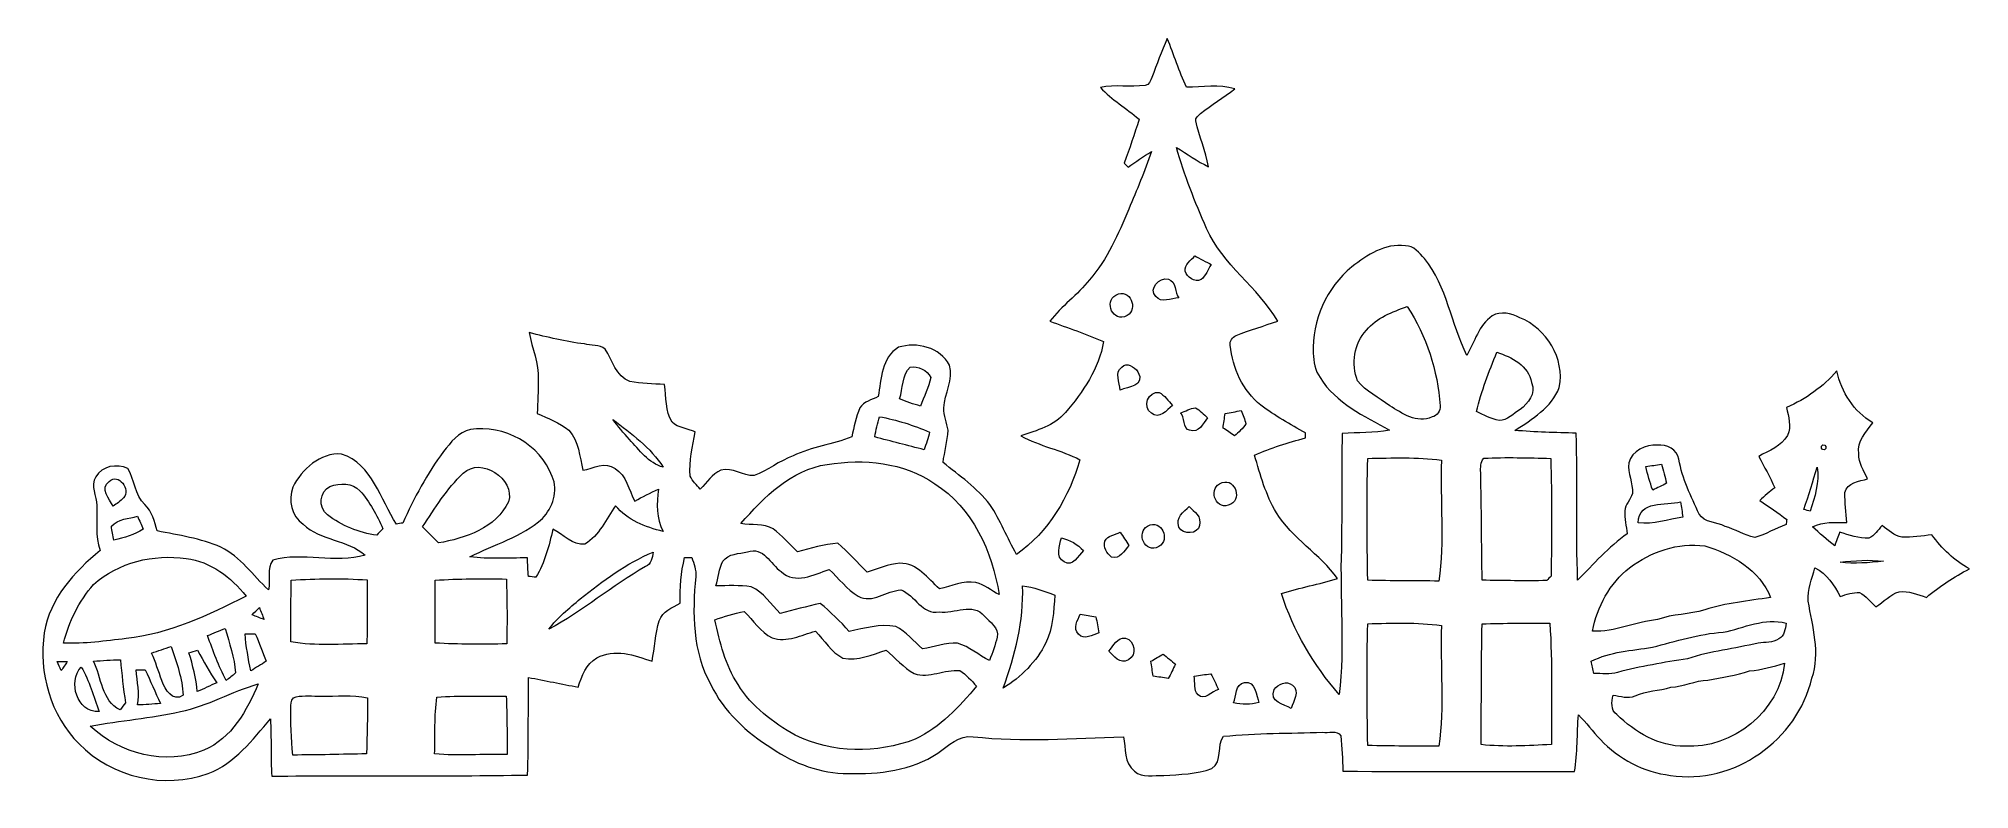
# Model space of a CAD drawing. Header units: centimetres. Extents: x -16.1 to 16, y -6.3 to 6.2.
import ezdxf

# ---------------------------------------------------------------- set-up
doc = ezdxf.new("R2010")
doc.units = ezdxf.units.CM
doc.header["$MEASUREMENT"] = 0
doc.layers.add('Layer 1', color=7, linetype='Continuous')

msp = doc.modelspace()

# ---------------------------------------------------------------- linework, layer by layer
at = {"layer": 'Layer 1', "color": 253, "lineweight": 9}
for points, knots in [([(2.68399, 6.1762), (2.79477, 5.90915), (2.88014, 5.63187), (3.00185, 5.36905), (3.00185, 5.36905), (3.26925, 5.3627), (3.54795, 5.42408), (3.80865, 5.33906), (3.80865, 5.33906), (3.62097, 5.19971), (3.42306, 5.07412), (3.23927, 4.93019), (3.23927, 4.93019), (3.20716, 4.89527), (3.14648, 4.86069), (3.16024, 4.80566), (3.16024, 4.80566), (3.2181, 4.54849), (3.32111, 4.3026), (3.37156, 4.04295), (3.37156, 4.04295), (3.18247, 4.13185), (3.01596, 4.26027), (2.83533, 4.36398), (2.83533, 4.36398), (2.96763, 3.90184), (3.14507, 3.45346), (3.33734, 3.01355), (3.33734, 3.01355), (3.60757, 2.40995), (4.19459, 2.0353), (4.52338, 1.47297), (4.52338, 1.47297), (4.29337, 1.38936), (4.05489, 1.32939), (3.83052, 1.23096), (3.83052, 1.23096), (3.7642, 1.20803), (3.72222, 1.13924), (3.73068, 1.0701), (3.73068, 1.0701), (3.77408, 0.69086), (3.93671, 0.31268), (4.24257, 0.07209), (4.24257, 0.07209), (4.47716, -0.10254), (4.73187, -0.24894), (4.98798, -0.3897), (4.98798, -0.3897), (4.98728, -0.41016), (4.98622, -0.45143), (4.98552, -0.4719), (4.98552, -0.4719), (4.6973, -0.55092), (4.40943, -0.637), (4.13744, -0.76153), (4.13744, -0.76153), (4.2341, -1.08785), (4.32406, -1.42334), (4.50115, -1.71755), (4.50115, -1.71755), (4.76538, -2.14759), (5.22717, -2.40688), (5.51856, -2.81328), (5.51856, -2.81328), (5.21165, -2.9103), (4.89273, -2.96286), (4.58652, -3.06375), (4.58652, -3.06375), (4.78267, -3.68429), (5.12133, -4.25297), (5.54537, -4.74439), (5.54537, -4.74439), (5.6445, -3.9397), (5.55419, -3.12972), (5.58277, -2.32257), (5.58277, -2.32257), (5.59758, -1.68157), (5.58065, -1.04022), (5.59688, -0.39922), (5.59688, -0.39922), (5.85864, -0.38158), (6.12463, -0.39182), (6.38393, -0.34348), (6.38393, -0.34348), (5.96271, -0.10642), (5.49316, 0.1049), (5.22964, 0.53105), (5.22964, 0.53105), (5.1418, 0.64782), (5.12486, 0.79705), (5.11428, 0.93816), (5.11428, 0.93816), (5.08888, 1.4839), (5.33512, 2.03247), (5.75986, 2.37573), (5.75986, 2.37573), (6.01316, 2.57505), (6.30667, 2.77049), (6.64922, 2.72709), (6.64922, 2.72709), (6.78927, 2.73168), (6.87993, 2.60433), (6.96672, 2.51296), (6.96672, 2.51296), (7.34454, 2.04694), (7.41086, 1.4257), (7.67474, 0.90253), (7.67474, 0.90253), (7.79821, 1.13042), (7.87335, 1.401), (8.09278, 1.55905), (8.09278, 1.55905), (8.23777, 1.64795), (8.41557, 1.60103), (8.55633, 1.52906), (8.55633, 1.52906), (8.99942, 1.34808), (9.30916, 0.85032), (9.2125, 0.36948), (9.2125, 0.36948), (9.08091, 0.0354), (8.76341, -0.16568), (8.47202, -0.34666), (8.47202, -0.34666), (8.81139, -0.37665), (9.15288, -0.38229), (9.49402, -0.39287), (9.49402, -0.39287), (9.51942, -1.2092), (9.48943, -2.02623), (9.51765, -2.84256), (9.51765, -2.84256), (9.77941, -2.57092), (10.03553, -2.29152), (10.34174, -2.06786), (10.34174, -2.06786), (10.32869, -1.94086), (10.298, -1.81563), (10.30152, -1.68757), (10.30152, -1.68757), (10.31458, -1.57997), (10.39924, -1.49954), (10.43064, -1.39794), (10.43064, -1.39794), (10.43664, -1.22543), (10.35197, -1.05998), (10.36926, -0.88747), (10.36926, -0.88747), (10.42253, -0.68568), (10.64972, -0.57738), (10.84727, -0.59255), (10.84727, -0.59255), (11.00214, -0.57596), (11.17923, -0.66134), (11.20358, -0.82855), (11.20358, -0.82855), (11.25896, -1.15205), (11.40572, -1.44486), (11.5426, -1.73943), (11.5426, -1.73943), (11.62867, -1.88865), (11.83646, -1.87489), (11.9744, -1.94474), (11.9744, -1.94474), (12.14373, -1.99202), (12.29401, -2.0975), (12.46793, -2.12783), (12.46793, -2.12783), (12.65102, -2.08515), (12.81013, -1.97297), (12.98934, -1.91546), (12.98934, -1.91546), (12.99216, -1.89394), (12.9978, -1.85126), (13.00098, -1.82974), (13.00098, -1.82974), (12.85246, -1.72285), (12.70359, -1.61772), (12.5533, -1.51471), (12.5533, -1.51471), (12.63056, -1.43745), (12.71452, -1.3676), (12.80131, -1.30128), (12.80131, -1.30128), (12.71982, -1.12312), (12.62774, -0.95167), (12.53355, -0.78058), (12.53355, -0.78058), (12.70253, -0.68215), (12.91631, -0.61371), (13.01192, -0.42956), (13.01192, -0.42956), (13.08776, -0.28175), (13.02356, -0.11735), (12.99886, 0.03434), (12.99886, 0.03434), (13.31848, 0.1758), (13.6067, 0.3783), (13.83565, 0.64429), (13.83565, 0.64429), (13.91256, 0.28764), (14.11223, -0.03198), (14.43255, -0.22036), (14.43255, -0.22036), (14.3246, -0.37594), (14.16938, -0.52552), (14.19866, -0.73542), (14.19866, -0.73542), (14.19548, -0.88747), (14.28474, -1.01764), (14.34365, -1.15205), (14.34365, -1.15205), (14.21912, -1.19721), (13.99511, -1.21097), (13.96935, -1.38277), (13.96935, -1.38277), (13.96759, -1.54893), (13.98735, -1.71473), (14.00181, -1.88089), (14.00181, -1.88089), (13.80743, -1.87701), (13.6074, -1.86396), (13.42749, -1.95109), (13.42749, -1.95109), (13.54814, -2.0601), (13.67161, -2.16699), (13.79861, -2.2693), (13.79861, -2.2693), (13.82648, -2.19275), (13.85364, -2.11619), (13.88116, -2.03964), (13.88116, -2.03964), (14.0385, -2.0922), (14.20007, -2.15112), (14.36905, -2.14089), (14.36905, -2.14089), (14.46395, -2.09997), (14.52004, -2.00577), (14.58848, -1.93275), (14.58848, -1.93275), (14.69043, -2.00754), (14.78886, -2.10173), (14.91797, -2.12501), (14.91797, -2.12501), (15.08448, -2.12925), (15.25276, -2.10914), (15.41821, -2.08515), (15.41821, -2.08515), (15.58084, -2.32045), (15.79427, -2.51095), (16.04192, -2.65418), (16.04192, -2.65418), (15.7844, -2.78083), (15.54839, -2.94452), (15.3272, -3.12655), (15.3272, -3.12655), (15.18044, -3.08069), (15.02769, -3.01578), (14.87211, -3.03341), (14.87211, -3.03341), (14.72324, -3.08033), (14.61176, -3.19887), (14.48476, -3.28495), (14.48476, -3.28495), (14.39798, -3.20169), (14.31966, -3.10609), (14.21348, -3.04717), (14.21348, -3.04717), (14.09988, -3.04047), (13.99546, -3.07575), (13.89139, -3.11279), (13.89139, -3.11279), (13.78732, -2.92582), (13.66985, -2.72897), (13.4677, -2.63654), (13.4677, -2.63654), (13.42255, -2.81857), (13.33823, -2.99778), (13.3594, -3.1904), (13.3594, -3.1904), (13.42502, -3.61197), (13.56825, -4.05083), (13.41867, -4.47381), (13.41867, -4.47381), (13.18442, -5.49968), (12.10986, -6.26098), (11.06211, -6.09059), (11.06211, -6.09059), (10.6162, -6.03908), (10.20345, -5.81789), (9.89724, -5.49333), (9.89724, -5.49333), (9.76918, -5.36104), (9.65876, -5.21464), (9.53176, -5.082), (9.53176, -5.082), (9.50319, -5.39667), (9.5233, -5.71735), (9.46403, -6.0292), (9.46403, -6.0292), (8.17957, -6.01827), (6.89475, -6.03696), (5.60993, -6.01862), (5.60993, -6.01862), (5.59829, -5.82353), (5.59688, -5.62774), (5.57465, -5.43442), (5.57465, -5.43442), (5.51715, -5.32682), (5.3577, -5.39138), (5.27268, -5.37374), (5.27268, -5.37374), (4.72234, -5.39173), (4.1706, -5.38574), (3.62238, -5.43971), (3.62238, -5.43971), (3.50209, -5.59141), (3.61427, -5.85775), (3.42624, -5.9777), (3.42624, -5.9777), (3.17189, -6.07083), (2.89248, -6.07436), (2.62473, -6.09411), (2.62473, -6.09411), (2.46492, -6.08), (2.26842, -6.14633), (2.1393, -6.01862), (2.1393, -6.01862), (1.95762, -5.88633), (2.00031, -5.64009), (1.95233, -5.44783), (1.95233, -5.44783), (1.11872, -5.47428), (0.28228, -5.53814), (-0.54992, -5.44747), (-0.54992, -5.44747), (-0.78487, -5.41043), (-0.95879, -5.60305), (-1.138, -5.71876), (-1.138, -5.71876), (-1.57368, -6.01474), (-2.11802, -6.07295), (-2.6306, -6.06095), (-2.6306, -6.06095), (-3.08569, -6.06448), (-3.52842, -5.89233), (-3.90202, -5.64044), (-3.90202, -5.64044), (-4.32112, -5.37903), (-4.70388, -5.02873), (-4.91943, -4.57682), (-4.91943, -4.57682), (-5.22528, -4.0346), (-5.2267, -3.38443), (-5.16849, -2.78153), (-5.16849, -2.78153), (-5.15649, -2.67076), (-5.20235, -2.56634), (-5.23305, -2.46297), (-5.23305, -2.46297), (-5.26338, -2.46297), (-5.32406, -2.46368), (-5.3544, -2.46368), (-5.3544, -2.46368), (-5.41402, -2.71274), (-5.43907, -2.96815), (-5.42707, -3.22427), (-5.42707, -3.22427), (-5.55619, -3.30117), (-5.72764, -3.35727), (-5.77597, -3.51566), (-5.77597, -3.51566), (-5.849, -3.73368), (-5.85182, -3.96792), (-5.89662, -4.19194), (-5.89662, -4.19194), (-6.18484, -4.09069), (-6.5288, -3.97004), (-6.81455, -4.1362), (-6.81455, -4.1362), (-6.99588, -4.23145), (-7.06925, -4.43712), (-7.12499, -4.62056), (-7.12499, -4.62056), (-7.40228, -4.57294), (-7.67744, -4.51085), (-7.95402, -4.4604), (-7.95402, -4.4604), (-7.95861, -5.00192), (-7.95261, -5.54378), (-7.96813, -6.08565), (-7.96813, -6.08565), (-9.38806, -6.11246), (-10.80835, -6.08247), (-12.22792, -6.10646), (-12.22792, -6.10646), (-12.25191, -5.78826), (-12.23251, -5.46864), (-12.25085, -5.15043), (-12.25085, -5.15043), (-12.55142, -5.49792), (-12.83964, -5.89162), (-13.28696, -6.0599), (-13.28696, -6.0599), (-14.01898, -6.32413), (-14.89351, -6.12904), (-15.43538, -5.56671), (-15.43538, -5.56671), (-15.9208, -5.09611), (-16.11201, -4.37609), (-16.01923, -3.7171), (-16.01923, -3.7171), (-15.92574, -3.14807), (-15.51617, -2.69898), (-15.08613, -2.34585), (-15.08613, -2.34585), (-15.17432, -2.1049), (-15.13375, -1.84949), (-15.14081, -1.59973), (-15.14081, -1.59973), (-15.1461, -1.43921), (-15.25582, -1.26988), (-15.15739, -1.12101), (-15.15739, -1.12101), (-15.06073, -0.93403), (-14.80708, -0.90123), (-14.62787, -0.97884), (-14.62787, -0.97884), (-14.51181, -1.16828), (-14.50934, -1.42193), (-14.34353, -1.58138), (-14.34353, -1.58138), (-14.22288, -1.6985), (-14.18231, -1.86643), (-14.13645, -2.022), (-14.13645, -2.022), (-13.77838, -2.0915), (-13.41326, -2.14583), (-13.076, -2.29117), (-13.076, -2.29117), (-12.74933, -2.45027), (-12.54507, -2.76107), (-12.28578, -3.00343), (-12.28578, -3.00343), (-12.2445, -2.8468), (-12.31859, -2.64218), (-12.21417, -2.50778), (-12.21417, -2.50778), (-11.71604, -2.36631), (-11.17382, -2.57057), (-10.67394, -2.42558), (-10.67394, -2.42558), (-10.9671, -2.1617), (-11.41865, -2.18675), (-11.70722, -1.90982), (-11.70722, -1.90982), (-11.90055, -1.77788), (-11.96017, -1.50624), (-11.87867, -1.29422), (-11.87867, -1.29422), (-11.73015, -0.9933), (-11.42359, -0.71461), (-11.06728, -0.74001), (-11.06728, -0.74001), (-10.55258, -0.91251), (-10.42241, -1.49742), (-10.15253, -1.9077), (-10.15253, -1.9077), (-10.12643, -1.90347), (-10.07457, -1.89465), (-10.04846, -1.89042), (-10.04846, -1.89042), (-9.86078, -1.47308), (-9.64242, -1.06668), (-9.36795, -0.69979), (-9.36795, -0.69979), (-9.24977, -0.55021), (-9.12242, -0.37241), (-8.92204, -0.33396), (-8.92204, -0.33396), (-8.36571, -0.24047), (-7.75576, -0.58196), (-7.56032, -1.11219), (-7.56032, -1.11219), (-7.45025, -1.35596), (-7.5508, -1.63112), (-7.7233, -1.81457), (-7.7233, -1.81457), (-8.06691, -2.12537), (-8.52764, -2.24284), (-8.93051, -2.4531), (-8.93051, -2.4531), (-8.61266, -2.49261), (-8.29233, -2.46862), (-7.97307, -2.47144), (-7.97307, -2.47144), (-7.96778, -2.57198), (-7.96108, -2.6757), (-7.95543, -2.77765), (-7.95543, -2.77765), (-7.92439, -2.78118), (-7.86159, -2.78823), (-7.83055, -2.79212), (-7.83055, -2.79212), (-7.67956, -2.54799), (-7.61288, -2.26859), (-7.54903, -1.99272), (-7.54903, -1.99272), (-7.37441, -2.07668), (-7.2206, -2.26789), (-7.01563, -2.24108), (-7.01563, -2.24108), (-6.77433, -2.09855), (-6.65933, -1.82586), (-6.50728, -1.60078), (-6.50728, -1.60078), (-6.3002, -1.8375), (-6.01339, -1.96097), (-5.71212, -2.0287), (-5.71212, -2.0287), (-5.83383, -1.8128), (-5.81478, -1.56268), (-5.79079, -1.32562), (-5.79079, -1.32562), (-5.9252, -1.38488), (-6.05396, -1.45509), (-6.18449, -1.52282), (-6.18449, -1.52282), (-6.28468, -1.33902), (-6.32242, -1.09808), (-6.51151, -0.98201), (-6.51151, -0.98201), (-6.67626, -0.85466), (-6.87064, -0.98272), (-7.04773, -1.01129), (-7.04773, -1.01129), (-7.10277, -0.78163), (-7.11758, -0.52728), (-7.28163, -0.34207), (-7.28163, -0.34207), (-7.43791, -0.21825), (-7.62911, -0.1484), (-7.80797, -0.06408), (-7.80797, -0.06408), (-7.7988, 0.12395), (-7.79033, 0.31268), (-7.79245, 0.50071), (-7.79245, 0.50071), (-7.77693, 0.77059), (-7.90005, 1.01824), (-7.93991, 1.28035), (-7.93991, 1.28035), (-7.63687, 1.20592), (-7.33384, 1.12689), (-7.02269, 1.09267), (-7.02269, 1.09267), (-6.91721, 1.05634), (-6.76869, 1.09056), (-6.67908, 1.0066), (-6.67908, 1.0066), (-6.55138, 0.82103), (-6.50269, 0.5501), (-6.26563, 0.46826), (-6.26563, 0.46826), (-6.07689, 0.42875), (-5.88145, 0.43086), (-5.68919, 0.41499), (-5.68919, 0.41499), (-5.65426, 0.20861), (-5.68002, -0.02598), (-5.56219, -0.21084), (-5.56219, -0.21084), (-5.46165, -0.31103), (-5.30113, -0.31173), (-5.17731, -0.37171), (-5.17731, -0.37171), (-5.21893, -0.61477), (-5.28596, -0.85748), (-5.25986, -1.10654), (-5.25986, -1.10654), (-5.22528, -1.19262), (-5.15508, -1.25683), (-5.09229, -1.32315), (-5.09229, -1.32315), (-4.98187, -1.21732), (-4.8965, -1.07162), (-4.7508, -1.01129), (-4.7508, -1.01129), (-4.55712, -0.94991), (-4.38532, -1.1136), (-4.19694, -1.10055), (-4.19694, -1.10055), (-3.97081, -1.01094), (-3.77502, -0.85713), (-3.54712, -0.76964), (-3.54712, -0.76964), (-3.23738, -0.61865), (-2.88884, -0.58408), (-2.57098, -0.45531), (-2.57098, -0.45531), (-2.52618, -0.2948), (-2.50995, -0.1237), (-2.43446, 0.02658), (-2.43446, 0.02658), (-2.36955, 0.13418), (-2.2369, 0.16487), (-2.13072, 0.21567), (-2.13072, 0.21567), (-2.07851, 0.50248), (-2.07427, 0.86831), (-1.79135, 1.03623), (-1.79135, 1.03623), (-1.49325, 1.13183), (-1.0932, 1.03623), (-0.94503, 0.73919), (-0.94503, 0.73919), (-0.86742, 0.4993), (-1.02617, 0.26612), (-1.03922, 0.02658), (-1.03922, 0.02658), (-1.04063, -0.10218), (-0.98172, -0.21931), (-0.9662, -0.3449), (-0.9662, -0.3449), (-0.97572, -0.52622), (-1.0237, -0.70332), (-1.05087, -0.88218), (-1.05087, -0.88218), (-0.77746, -1.09949), (-0.4843, -1.30304), (-0.26876, -1.58209), (-0.26876, -1.58209), (-0.09837, -1.84526), (0.02193, -2.13701), (0.17116, -2.41217), (0.17116, -2.41217), (0.70738, -2.0407), (1.05169, -1.45227), (1.23055, -0.83526), (1.23055, -0.83526), (0.91411, -0.67615), (0.56062, -0.6063), (0.24771, -0.43944), (0.24771, -0.43944), (0.51124, -0.34842), (0.79804, -0.27011), (0.98748, -0.05033), (0.98748, -0.05033), (1.27676, 0.29363), (1.55158, 0.68134), (1.62354, 1.13571), (1.62354, 1.13571), (1.32721, 1.2553), (1.0277, 1.36467), (0.72678, 1.47015), (0.72678, 1.47015), (0.9254, 1.72168), (1.18786, 1.91182), (1.39106, 2.15912), (1.39106, 2.15912), (1.68775, 2.50237), (1.86767, 2.9243), (2.04405, 3.33705), (2.04405, 3.33705), (2.17211, 3.6556), (2.31534, 3.96852), (2.4187, 4.29625), (2.4187, 4.29625), (2.28465, 4.21687), (2.15835, 4.12515), (2.03135, 4.03555), (2.03135, 4.03555), (2.00878, 4.05883), (1.9869, 4.08176), (1.96468, 4.10434), (1.96468, 4.10434), (2.05323, 4.34564), (2.14213, 4.58658), (2.21374, 4.83318), (2.21374, 4.83318), (2.0056, 5.01697), (1.75936, 5.15703), (1.57027, 5.36199), (1.57027, 5.36199), (1.81651, 5.41561), (2.0684, 5.36305), (2.31605, 5.39762), (2.31605, 5.39762), (2.38343, 5.40468), (2.40142, 5.48052), (2.42788, 5.53097), (2.42788, 5.53097), (2.51466, 5.74546), (2.58557, 5.9663), (2.68399, 6.1762), (2.68399, 6.1762), (2.68399, 6.1762), (2.68399, 6.1762), (2.68399, 6.1762)], [0, 0, 0, 0, 0.00568182, 0.00568182, 0.00568182, 0.00568182, 0.01136364, 0.01136364, 0.01136364, 0.01136364, 0.01704545, 0.01704545, 0.01704545, 0.01704545, 0.02272727, 0.02272727, 0.02272727, 0.02272727, 0.02840909, 0.02840909, 0.02840909, 0.02840909, 0.03409091, 0.03409091, 0.03409091, 0.03409091, 0.03977273, 0.03977273, 0.03977273, 0.03977273, 0.04545455, 0.04545455, 0.04545455, 0.04545455, 0.05113636, 0.05113636, 0.05113636, 0.05113636, 0.05681818, 0.05681818, 0.05681818, 0.05681818, 0.0625, 0.0625, 0.0625, 0.0625, 0.06818182, 0.06818182, 0.06818182, 0.06818182, 0.07386364, 0.07386364, 0.07386364, 0.07386364, 0.07954545, 0.07954545, 0.07954545, 0.07954545, 0.08522727, 0.08522727, 0.08522727, 0.08522727, 0.09090909, 0.09090909, 0.09090909, 0.09090909, 0.09659091, 0.09659091, 0.09659091, 0.09659091, 0.10227273, 0.10227273, 0.10227273, 0.10227273, 0.10795455, 0.10795455, 0.10795455, 0.10795455, 0.11363636, 0.11363636, 0.11363636, 0.11363636, 0.11931818, 0.11931818, 0.11931818, 0.11931818, 0.125, 0.125, 0.125, 0.125, 0.13068182, 0.13068182, 0.13068182, 0.13068182, 0.13636364, 0.13636364, 0.13636364, 0.13636364, 0.14204545, 0.14204545, 0.14204545, 0.14204545, 0.14772727, 0.14772727, 0.14772727, 0.14772727, 0.15340909, 0.15340909, 0.15340909, 0.15340909, 0.15909091, 0.15909091, 0.15909091, 0.15909091, 0.16477273, 0.16477273, 0.16477273, 0.16477273, 0.17045455, 0.17045455, 0.17045455, 0.17045455, 0.17613636, 0.17613636, 0.17613636, 0.17613636, 0.18181818, 0.18181818, 0.18181818, 0.18181818, 0.1875, 0.1875, 0.1875, 0.1875, 0.19318182, 0.19318182, 0.19318182, 0.19318182, 0.19886364, 0.19886364, 0.19886364, 0.19886364, 0.20454545, 0.20454545, 0.20454545, 0.20454545, 0.21022727, 0.21022727, 0.21022727, 0.21022727, 0.21590909, 0.21590909, 0.21590909, 0.21590909, 0.22159091, 0.22159091, 0.22159091, 0.22159091, 0.22727273, 0.22727273, 0.22727273, 0.22727273, 0.23295455, 0.23295455, 0.23295455, 0.23295455, 0.23863636, 0.23863636, 0.23863636, 0.23863636, 0.24431818, 0.24431818, 0.24431818, 0.24431818, 0.25, 0.25, 0.25, 0.25, 0.25568182, 0.25568182, 0.25568182, 0.25568182, 0.26136364, 0.26136364, 0.26136364, 0.26136364, 0.26704545, 0.26704545, 0.26704545, 0.26704545, 0.27272727, 0.27272727, 0.27272727, 0.27272727, 0.27840909, 0.27840909, 0.27840909, 0.27840909, 0.28409091, 0.28409091, 0.28409091, 0.28409091, 0.28977273, 0.28977273, 0.28977273, 0.28977273, 0.29545455, 0.29545455, 0.29545455, 0.29545455, 0.30113636, 0.30113636, 0.30113636, 0.30113636, 0.30681818, 0.30681818, 0.30681818, 0.30681818, 0.3125, 0.3125, 0.3125, 0.3125, 0.31818182, 0.31818182, 0.31818182, 0.31818182, 0.32386364, 0.32386364, 0.32386364, 0.32386364, 0.32954545, 0.32954545, 0.32954545, 0.32954545, 0.33522727, 0.33522727, 0.33522727, 0.33522727, 0.34090909, 0.34090909, 0.34090909, 0.34090909, 0.34659091, 0.34659091, 0.34659091, 0.34659091, 0.35227273, 0.35227273, 0.35227273, 0.35227273, 0.35795455, 0.35795455, 0.35795455, 0.35795455, 0.36363636, 0.36363636, 0.36363636, 0.36363636, 0.36931818, 0.36931818, 0.36931818, 0.36931818, 0.375, 0.375, 0.375, 0.375, 0.38068182, 0.38068182, 0.38068182, 0.38068182, 0.38636364, 0.38636364, 0.38636364, 0.38636364, 0.39204545, 0.39204545, 0.39204545, 0.39204545, 0.39772727, 0.39772727, 0.39772727, 0.39772727, 0.40340909, 0.40340909, 0.40340909, 0.40340909, 0.40909091, 0.40909091, 0.40909091, 0.40909091, 0.41477273, 0.41477273, 0.41477273, 0.41477273, 0.42045455, 0.42045455, 0.42045455, 0.42045455, 0.42613636, 0.42613636, 0.42613636, 0.42613636, 0.43181818, 0.43181818, 0.43181818, 0.43181818, 0.4375, 0.4375, 0.4375, 0.4375, 0.44318182, 0.44318182, 0.44318182, 0.44318182, 0.44886364, 0.44886364, 0.44886364, 0.44886364, 0.45454545, 0.45454545, 0.45454545, 0.45454545, 0.46022727, 0.46022727, 0.46022727, 0.46022727, 0.46590909, 0.46590909, 0.46590909, 0.46590909, 0.47159091, 0.47159091, 0.47159091, 0.47159091, 0.47727273, 0.47727273, 0.47727273, 0.47727273, 0.48295455, 0.48295455, 0.48295455, 0.48295455, 0.48863636, 0.48863636, 0.48863636, 0.48863636, 0.49431818, 0.49431818, 0.49431818, 0.49431818, 0.5, 0.5, 0.5, 0.5, 0.50568182, 0.50568182, 0.50568182, 0.50568182, 0.51136364, 0.51136364, 0.51136364, 0.51136364, 0.51704545, 0.51704545, 0.51704545, 0.51704545, 0.52272727, 0.52272727, 0.52272727, 0.52272727, 0.52840909, 0.52840909, 0.52840909, 0.52840909, 0.53409091, 0.53409091, 0.53409091, 0.53409091, 0.53977273, 0.53977273, 0.53977273, 0.53977273, 0.54545455, 0.54545455, 0.54545455, 0.54545455, 0.55113636, 0.55113636, 0.55113636, 0.55113636, 0.55681818, 0.55681818, 0.55681818, 0.55681818, 0.5625, 0.5625, 0.5625, 0.5625, 0.56818182, 0.56818182, 0.56818182, 0.56818182, 0.57386364, 0.57386364, 0.57386364, 0.57386364, 0.57954545, 0.57954545, 0.57954545, 0.57954545, 0.58522727, 0.58522727, 0.58522727, 0.58522727, 0.59090909, 0.59090909, 0.59090909, 0.59090909, 0.59659091, 0.59659091, 0.59659091, 0.59659091, 0.60227273, 0.60227273, 0.60227273, 0.60227273, 0.60795455, 0.60795455, 0.60795455, 0.60795455, 0.61363636, 0.61363636, 0.61363636, 0.61363636, 0.61931818, 0.61931818, 0.61931818, 0.61931818, 0.625, 0.625, 0.625, 0.625, 0.63068182, 0.63068182, 0.63068182, 0.63068182, 0.63636364, 0.63636364, 0.63636364, 0.63636364, 0.64204545, 0.64204545, 0.64204545, 0.64204545, 0.64772727, 0.64772727, 0.64772727, 0.64772727, 0.65340909, 0.65340909, 0.65340909, 0.65340909, 0.65909091, 0.65909091, 0.65909091, 0.65909091, 0.66477273, 0.66477273, 0.66477273, 0.66477273, 0.67045455, 0.67045455, 0.67045455, 0.67045455, 0.67613636, 0.67613636, 0.67613636, 0.67613636, 0.68181818, 0.68181818, 0.68181818, 0.68181818, 0.6875, 0.6875, 0.6875, 0.6875, 0.69318182, 0.69318182, 0.69318182, 0.69318182, 0.69886364, 0.69886364, 0.69886364, 0.69886364, 0.70454545, 0.70454545, 0.70454545, 0.70454545, 0.71022727, 0.71022727, 0.71022727, 0.71022727, 0.71590909, 0.71590909, 0.71590909, 0.71590909, 0.72159091, 0.72159091, 0.72159091, 0.72159091, 0.72727273, 0.72727273, 0.72727273, 0.72727273, 0.73295455, 0.73295455, 0.73295455, 0.73295455, 0.73863636, 0.73863636, 0.73863636, 0.73863636, 0.74431818, 0.74431818, 0.74431818, 0.74431818, 0.75, 0.75, 0.75, 0.75, 0.75568182, 0.75568182, 0.75568182, 0.75568182, 0.76136364, 0.76136364, 0.76136364, 0.76136364, 0.76704545, 0.76704545, 0.76704545, 0.76704545, 0.77272727, 0.77272727, 0.77272727, 0.77272727, 0.77840909, 0.77840909, 0.77840909, 0.77840909, 0.78409091, 0.78409091, 0.78409091, 0.78409091, 0.78977273, 0.78977273, 0.78977273, 0.78977273, 0.79545455, 0.79545455, 0.79545455, 0.79545455, 0.80113636, 0.80113636, 0.80113636, 0.80113636, 0.80681818, 0.80681818, 0.80681818, 0.80681818, 0.8125, 0.8125, 0.8125, 0.8125, 0.81818182, 0.81818182, 0.81818182, 0.81818182, 0.82386364, 0.82386364, 0.82386364, 0.82386364, 0.82954545, 0.82954545, 0.82954545, 0.82954545, 0.83522727, 0.83522727, 0.83522727, 0.83522727, 0.84090909, 0.84090909, 0.84090909, 0.84090909, 0.84659091, 0.84659091, 0.84659091, 0.84659091, 0.85227273, 0.85227273, 0.85227273, 0.85227273, 0.85795455, 0.85795455, 0.85795455, 0.85795455, 0.86363636, 0.86363636, 0.86363636, 0.86363636, 0.86931818, 0.86931818, 0.86931818, 0.86931818, 0.875, 0.875, 0.875, 0.875, 0.88068182, 0.88068182, 0.88068182, 0.88068182, 0.88636364, 0.88636364, 0.88636364, 0.88636364, 0.89204545, 0.89204545, 0.89204545, 0.89204545, 0.89772727, 0.89772727, 0.89772727, 0.89772727, 0.90340909, 0.90340909, 0.90340909, 0.90340909, 0.90909091, 0.90909091, 0.90909091, 0.90909091, 0.91477273, 0.91477273, 0.91477273, 0.91477273, 0.92045455, 0.92045455, 0.92045455, 0.92045455, 0.92613636, 0.92613636, 0.92613636, 0.92613636, 0.93181818, 0.93181818, 0.93181818, 0.93181818, 0.9375, 0.9375, 0.9375, 0.9375, 0.94318182, 0.94318182, 0.94318182, 0.94318182, 0.94886364, 0.94886364, 0.94886364, 0.94886364, 0.95454545, 0.95454545, 0.95454545, 0.95454545, 0.96022727, 0.96022727, 0.96022727, 0.96022727, 0.96590909, 0.96590909, 0.96590909, 0.96590909, 0.97159091, 0.97159091, 0.97159091, 0.97159091, 0.97727273, 0.97727273, 0.97727273, 0.97727273, 0.98295455, 0.98295455, 0.98295455, 0.98295455, 0.98863636, 0.98863636, 0.98863636, 0.98863636, 1, 1, 1, 1]), ([(3.14402, 2.55776), (3.08016, 2.48262), (2.96692, 2.41594), (2.98033, 2.30376), (2.98033, 2.30376), (3.01737, 2.2004), (3.13273, 2.11679), (3.25055, 2.163), (3.25055, 2.163), (3.32499, 2.23215), (3.36133, 2.33128), (3.41283, 2.41594), (3.41283, 2.41594), (3.34545, 2.45157), (3.2114, 2.52248), (3.14402, 2.55776), (3.14402, 2.55776), (3.14402, 2.55776), (3.14402, 2.55776), (3.14402, 2.55776)], [0, 0, 0, 0, 0.16666667, 0.16666667, 0.16666667, 0.16666667, 0.33333333, 0.33333333, 0.33333333, 0.33333333, 0.5, 0.5, 0.5, 0.5, 0.66666667, 0.66666667, 0.66666667, 0.66666667, 1, 1, 1, 1]), ([(1.8271, 1.90547), (1.63025, 1.80176), (1.7763, 1.43169), (2.01407, 1.56469), (2.01407, 1.56469), (2.21057, 1.66841), (2.06452, 2.03847), (1.8271, 1.90547), (1.8271, 1.90547), (1.8271, 1.90547), (1.8271, 1.90547), (1.8271, 1.90547)], [0, 0, 0, 0, 0.25, 0.25, 0.25, 0.25, 0.5, 0.5, 0.5, 0.5, 1, 1, 1, 1]), ([(2.49138, 1.88148), (2.58486, 1.76436), (2.75032, 1.85785), (2.8752, 1.85926), (2.8752, 1.85926), (2.80888, 1.93617), (2.83851, 2.14536), (2.70198, 2.16829), (2.70198, 2.16829), (2.55699, 2.21557), (2.36367, 2.00602), (2.49138, 1.88148), (2.49138, 1.88148), (2.49138, 1.88148), (2.49138, 1.88148), (2.49138, 1.88148)], [0, 0, 0, 0, 0.2, 0.2, 0.2, 0.2, 0.4, 0.4, 0.4, 0.4, 0.6, 0.6, 0.6, 0.6, 1, 1, 1, 1]), ([(6.00222, 1.32163), (5.79408, 1.10432), (5.74293, 0.75507), (5.85123, 0.47919), (5.85123, 0.47919), (5.9934, 0.3021), (6.20895, 0.19768), (6.38851, 0.06327), (6.38851, 0.06327), (6.59489, -0.06091), (6.83972, -0.24083), (7.09372, -0.12229), (7.09372, -0.12229), (7.18015, -0.10571), (7.238, -0.02281), (7.22918, 0.06397), (7.22918, 0.06397), (7.18685, 0.64888), (7.0027, 1.22426), (6.67885, 1.71462), (6.67885, 1.71462), (6.43261, 1.62749), (6.17191, 1.53224), (6.00222, 1.32163), (6.00222, 1.32163), (6.00222, 1.32163), (6.00222, 1.32163), (6.00222, 1.32163)], [0, 0, 0, 0, 0.125, 0.125, 0.125, 0.125, 0.25, 0.25, 0.25, 0.25, 0.375, 0.375, 0.375, 0.375, 0.5, 0.5, 0.5, 0.5, 0.625, 0.625, 0.625, 0.625, 0.75, 0.75, 0.75, 0.75, 1, 1, 1, 1]), ([(-1.59979, 0.7085), (-1.73808, 0.57409), (-1.71162, 0.34867), (-1.77582, 0.17969), (-1.77582, 0.17969), (-1.66258, 0.13135), (-1.54652, 0.09043), (-1.42798, 0.05798), (-1.42798, 0.05798), (-1.3666, 0.21496), (-1.29111, 0.36913), (-1.25407, 0.53387), (-1.25407, 0.53387), (-1.31227, 0.66228), (-1.46503, 0.72437), (-1.59979, 0.7085), (-1.59979, 0.7085), (-1.59979, 0.7085), (-1.59979, 0.7085), (-1.59979, 0.7085)], [0, 0, 0, 0, 0.16666667, 0.16666667, 0.16666667, 0.16666667, 0.33333333, 0.33333333, 0.33333333, 0.33333333, 0.5, 0.5, 0.5, 0.5, 0.66666667, 0.66666667, 0.66666667, 0.66666667, 1, 1, 1, 1]), ([(1.92623, 0.70532), (1.80064, 0.61678), (1.89659, 0.45132), (1.90118, 0.32503), (1.90118, 0.32503), (2.03171, 0.3783), (2.32557, 0.38853), (2.19504, 0.63018), (2.19504, 0.63018), (2.13613, 0.70462), (2.00666, 0.80093), (1.92623, 0.70532), (1.92623, 0.70532), (1.92623, 0.70532), (1.92623, 0.70532), (1.92623, 0.70532)], [0, 0, 0, 0, 0.2, 0.2, 0.2, 0.2, 0.4, 0.4, 0.4, 0.4, 0.6, 0.6, 0.6, 0.6, 1, 1, 1, 1]), ([(8.17357, 0.95474), (8.04269, 0.6323), (7.91428, 0.30704), (7.83314, -0.03233), (7.83314, -0.03233), (7.95414, -0.0909), (8.07479, -0.15863), (8.2092, -0.18121), (8.2092, -0.18121), (8.34819, -0.18685), (8.44838, -0.06514), (8.55845, 0.00083), (8.55845, 0.00083), (8.6925, 0.1056), (8.83009, 0.26329), (8.74824, 0.44956), (8.74824, 0.44956), (8.70838, 0.72967), (8.41557, 0.87536), (8.17357, 0.95474), (8.17357, 0.95474), (8.17357, 0.95474), (8.17357, 0.95474), (8.17357, 0.95474)], [0, 0, 0, 0, 0.14285714, 0.14285714, 0.14285714, 0.14285714, 0.28571429, 0.28571429, 0.28571429, 0.28571429, 0.42857143, 0.42857143, 0.42857143, 0.42857143, 0.57142857, 0.57142857, 0.57142857, 0.57142857, 0.71428571, 0.71428571, 0.71428571, 0.71428571, 1, 1, 1, 1]), ([(2.42047, -0.05844), (2.54535, -0.17168), (2.67976, -0.01046), (2.76937, 0.07032), (2.76937, 0.07032), (2.70093, 0.14652), (2.64025, 0.23507), (2.54923, 0.28622), (2.54923, 0.28622), (2.36861, 0.31692), (2.26031, 0.03893), (2.42047, -0.05844), (2.42047, -0.05844), (2.42047, -0.05844), (2.42047, -0.05844), (2.42047, -0.05844)], [0, 0, 0, 0, 0.2, 0.2, 0.2, 0.2, 0.4, 0.4, 0.4, 0.4, 0.6, 0.6, 0.6, 0.6, 1, 1, 1, 1]), ([(2.9066, -0.05809), (2.97257, -0.10501), (2.94575, -0.33184), (3.05229, -0.34419), (3.05229, -0.34419), (3.21775, -0.3964), (3.2749, -0.23342), (3.35533, -0.13781), (3.35533, -0.13781), (3.29007, -0.07855), (3.23009, -0.01081), (3.15142, 0.03011), (3.15142, 0.03011), (3.06499, 0.016), (2.98632, -0.02528), (2.9066, -0.05809), (2.9066, -0.05809), (2.9066, -0.05809), (2.9066, -0.05809), (2.9066, -0.05809)], [0, 0, 0, 0, 0.16666667, 0.16666667, 0.16666667, 0.16666667, 0.33333333, 0.33333333, 0.33333333, 0.33333333, 0.5, 0.5, 0.5, 0.5, 0.66666667, 0.66666667, 0.66666667, 0.66666667, 1, 1, 1, 1]), ([(-6.54679, -0.16392), (-6.46248, -0.28034), (-6.3704, -0.39076), (-6.27303, -0.49624), (-6.27303, -0.49624), (-6.10758, -0.67298), (-5.95624, -0.88958), (-5.71177, -0.9612), (-5.71177, -0.9612), (-5.91638, -0.63135), (-6.24693, -0.40205), (-6.54679, -0.16392), (-6.54679, -0.16392), (-6.54679, -0.16392), (-6.54679, -0.16392), (-6.54679, -0.16392)], [0, 0, 0, 0, 0.2, 0.2, 0.2, 0.2, 0.4, 0.4, 0.4, 0.4, 0.6, 0.6, 0.6, 0.6, 1, 1, 1, 1]), ([(-2.11061, -0.11947), (-2.13954, -0.2306), (-2.1667, -0.34102), (-2.18857, -0.45461), (-2.18857, -0.45461), (-1.91447, -0.52834), (-1.63895, -0.59925), (-1.36343, -0.66945), (-1.36343, -0.66945), (-1.33168, -0.57208), (-1.30098, -0.47401), (-1.27312, -0.37559), (-1.27312, -0.37559), (-1.54264, -0.26023), (-1.82204, -0.17027), (-2.11061, -0.11947), (-2.11061, -0.11947), (-2.11061, -0.11947), (-2.11061, -0.11947), (-2.11061, -0.11947)], [0, 0, 0, 0, 0.16666667, 0.16666667, 0.16666667, 0.16666667, 0.33333333, 0.33333333, 0.33333333, 0.33333333, 0.5, 0.5, 0.5, 0.5, 0.66666667, 0.66666667, 0.66666667, 0.66666667, 1, 1, 1, 1]), ([(3.64849, -0.06479), (3.63614, -0.14522), (3.6245, -0.22601), (3.61321, -0.30715), (3.61321, -0.30715), (3.67636, -0.35054), (3.7395, -0.39428), (3.803, -0.43803), (3.803, -0.43803), (3.87038, -0.37629), (3.94729, -0.31985), (3.99315, -0.23871), (3.99315, -0.23871), (3.97728, -0.1618), (3.94306, -0.09019), (3.91307, -0.01822), (3.91307, -0.01822), (3.82452, -0.03304), (3.73633, -0.04891), (3.64849, -0.06479), (3.64849, -0.06479), (3.64849, -0.06479), (3.64849, -0.06479), (3.64849, -0.06479)], [0, 0, 0, 0, 0.14285714, 0.14285714, 0.14285714, 0.14285714, 0.28571429, 0.28571429, 0.28571429, 0.28571429, 0.42857143, 0.42857143, 0.42857143, 0.42857143, 0.57142857, 0.57142857, 0.57142857, 0.57142857, 0.71428571, 0.71428571, 0.71428571, 0.71428571, 1, 1, 1, 1]), ([(13.60352, -0.5862), (13.55837, -0.60207), (13.57636, -0.68674), (13.62681, -0.67086), (13.62681, -0.67086), (13.67126, -0.65463), (13.65327, -0.56997), (13.60352, -0.5862), (13.60352, -0.5862), (13.60352, -0.5862), (13.60352, -0.5862), (13.60352, -0.5862)], [0, 0, 0, 0, 0.25, 0.25, 0.25, 0.25, 0.5, 0.5, 0.5, 0.5, 1, 1, 1, 1]), ([(-9.04163, -1.06068), (-9.31363, -1.32033), (-9.514, -1.64241), (-9.71897, -1.95462), (-9.71897, -1.95462), (-9.6276, -2.04035), (-9.53835, -2.12854), (-9.45403, -2.22132), (-9.45403, -2.22132), (-9.00565, -2.14371), (-8.4973, -1.97402), (-8.28598, -1.53446), (-8.28598, -1.53446), (-8.17486, -1.1524), (-8.74742, -0.77846), (-9.04163, -1.06068), (-9.04163, -1.06068), (-9.04163, -1.06068), (-9.04163, -1.06068), (-9.04163, -1.06068)], [0, 0, 0, 0, 0.16666667, 0.16666667, 0.16666667, 0.16666667, 0.33333333, 0.33333333, 0.33333333, 0.33333333, 0.5, 0.5, 0.5, 0.5, 0.66666667, 0.66666667, 0.66666667, 0.66666667, 1, 1, 1, 1]), ([(-2.9788, -0.91322), (-3.5831, -0.99895), (-4.0329, -1.46038), (-4.41672, -1.89888), (-4.41672, -1.89888), (-4.23927, -1.93134), (-4.04207, -1.89112), (-3.88085, -1.98567), (-3.88085, -1.98567), (-3.73092, -2.09538), (-3.61062, -2.24037), (-3.47515, -2.36667), (-3.47515, -2.36667), (-3.2529, -2.30916), (-3.03136, -2.24637), (-2.80205, -2.22273), (-2.80205, -2.22273), (-2.63096, -2.37548), (-2.47468, -2.54376), (-2.31416, -2.7071), (-2.31416, -2.7071), (-2.13636, -2.64642), (-1.95962, -2.57763), (-1.77088, -2.55858), (-1.77088, -2.55858), (-1.47808, -2.55434), (-1.30275, -2.81152), (-1.10978, -2.9865), (-1.10978, -2.9865), (-0.91081, -2.9364), (-0.7129, -2.8468), (-0.503, -2.87855), (-0.503, -2.87855), (-0.36083, -2.917), (-0.24653, -3.01542), (-0.11636, -3.08033), (-0.11636, -3.08033), (-0.22854, -2.36702), (-0.55733, -1.63183), (-1.18951, -1.23637), (-1.18951, -1.23637), (-1.70174, -0.87265), (-2.37413, -0.81868), (-2.9788, -0.91322), (-2.9788, -0.91322), (-2.9788, -0.91322), (-2.9788, -0.91322), (-2.9788, -0.91322)], [0, 0, 0, 0, 0.07692308, 0.07692308, 0.07692308, 0.07692308, 0.15384615, 0.15384615, 0.15384615, 0.15384615, 0.23076923, 0.23076923, 0.23076923, 0.23076923, 0.30769231, 0.30769231, 0.30769231, 0.30769231, 0.38461538, 0.38461538, 0.38461538, 0.38461538, 0.46153846, 0.46153846, 0.46153846, 0.46153846, 0.53846154, 0.53846154, 0.53846154, 0.53846154, 0.61538462, 0.61538462, 0.61538462, 0.61538462, 0.69230769, 0.69230769, 0.69230769, 0.69230769, 0.76923077, 0.76923077, 0.76923077, 0.76923077, 0.84615385, 0.84615385, 0.84615385, 0.84615385, 1, 1, 1, 1]), ([(6.02198, -0.81374), (6.00751, -1.48966), (6.0061, -2.16629), (6.02409, -2.84256), (6.02409, -2.84256), (6.41815, -2.85209), (6.8122, -2.85279), (7.20625, -2.85526), (7.20625, -2.85526), (7.30115, -2.19063), (7.22707, -1.51294), (7.24858, -0.84408), (7.24858, -0.84408), (6.84254, -0.78728), (6.43014, -0.80492), (6.02198, -0.81374), (6.02198, -0.81374), (6.02198, -0.81374), (6.02198, -0.81374), (6.02198, -0.81374)], [0, 0, 0, 0, 0.16666667, 0.16666667, 0.16666667, 0.16666667, 0.33333333, 0.33333333, 0.33333333, 0.33333333, 0.5, 0.5, 0.5, 0.5, 0.66666667, 0.66666667, 0.66666667, 0.66666667, 1, 1, 1, 1]), ([(7.95626, -0.81162), (7.89417, -0.87512), (7.90299, -0.96825), (7.90334, -1.04939), (7.90334, -1.04939), (7.91922, -1.64629), (7.91428, -2.24319), (7.92909, -2.84045), (7.92909, -2.84045), (8.28681, -2.84997), (8.64488, -2.85138), (9.0033, -2.84821), (9.0033, -2.84821), (9.02764, -2.82245), (9.05234, -2.79705), (9.07738, -2.77165), (9.07738, -2.77165), (9.08409, -2.11902), (9.08832, -1.46602), (9.07068, -0.81374), (9.07068, -0.81374), (8.69921, -0.80386), (8.32738, -0.79045), (7.95626, -0.81162), (7.95626, -0.81162), (7.95626, -0.81162), (7.95626, -0.81162), (7.95626, -0.81162)], [0, 0, 0, 0, 0.125, 0.125, 0.125, 0.125, 0.25, 0.25, 0.25, 0.25, 0.375, 0.375, 0.375, 0.375, 0.5, 0.5, 0.5, 0.5, 0.625, 0.625, 0.625, 0.625, 0.75, 0.75, 0.75, 0.75, 1, 1, 1, 1]), ([(10.65465, -0.94885), (10.68323, -1.0815), (10.72098, -1.21343), (10.7679, -1.34149), (10.7679, -1.34149), (10.84515, -1.3041), (10.92241, -1.266), (10.99897, -1.22719), (10.99897, -1.22719), (10.97357, -1.1203), (10.94499, -1.01482), (10.91536, -0.90934), (10.91536, -0.90934), (10.82822, -0.92204), (10.74108, -0.93509), (10.65465, -0.94885), (10.65465, -0.94885), (10.65465, -0.94885), (10.65465, -0.94885), (10.65465, -0.94885)], [0, 0, 0, 0, 0.16666667, 0.16666667, 0.16666667, 0.16666667, 0.33333333, 0.33333333, 0.33333333, 0.33333333, 0.5, 0.5, 0.5, 0.5, 0.66666667, 0.66666667, 0.66666667, 0.66666667, 1, 1, 1, 1]), ([(13.28638, -1.66287), (13.31319, -1.67063), (13.36646, -1.68616), (13.39292, -1.69392), (13.39292, -1.69392), (13.467, -1.45544), (13.54602, -1.21097), (13.50686, -0.95732), (13.50686, -0.95732), (13.43666, -1.19333), (13.36363, -1.42863), (13.28638, -1.66287), (13.28638, -1.66287), (13.28638, -1.66287), (13.28638, -1.66287), (13.28638, -1.66287)], [0, 0, 0, 0, 0.2, 0.2, 0.2, 0.2, 0.4, 0.4, 0.4, 0.4, 0.6, 0.6, 0.6, 0.6, 1, 1, 1, 1]), ([(-14.9369, -1.19827), (-15.0953, -1.31115), (-14.93338, -1.48895), (-14.87199, -1.61102), (-14.87199, -1.61102), (-14.81273, -1.56586), (-14.74782, -1.52705), (-14.69878, -1.47026), (-14.69878, -1.47026), (-14.57213, -1.33585), (-14.78168, -1.04657), (-14.9369, -1.19827), (-14.9369, -1.19827), (-14.9369, -1.19827), (-14.9369, -1.19827), (-14.9369, -1.19827)], [0, 0, 0, 0, 0.2, 0.2, 0.2, 0.2, 0.4, 0.4, 0.4, 0.4, 0.6, 0.6, 0.6, 0.6, 1, 1, 1, 1]), ([(-11.2599, -1.2787), (-11.43841, -1.36301), (-11.4571, -1.63324), (-11.30223, -1.75072), (-11.30223, -1.75072), (-11.06587, -1.93557), (-10.7766, -2.04952), (-10.48026, -2.09291), (-10.48026, -2.09291), (-10.4471, -2.05622), (-10.41323, -2.02024), (-10.37972, -1.98425), (-10.37972, -1.98425), (-10.47885, -1.75848), (-10.59597, -1.53587), (-10.76072, -1.35067), (-10.76072, -1.35067), (-10.88807, -1.21908), (-11.09798, -1.21661), (-11.2599, -1.2787), (-11.2599, -1.2787), (-11.2599, -1.2787), (-11.2599, -1.2787), (-11.2599, -1.2787)], [0, 0, 0, 0, 0.14285714, 0.14285714, 0.14285714, 0.14285714, 0.28571429, 0.28571429, 0.28571429, 0.28571429, 0.42857143, 0.42857143, 0.42857143, 0.42857143, 0.57142857, 0.57142857, 0.57142857, 0.57142857, 0.71428571, 0.71428571, 0.71428571, 0.71428571, 1, 1, 1, 1]), ([(3.55571, -1.23425), (3.35886, -1.33797), (3.50491, -1.70803), (3.74268, -1.57503), (3.74268, -1.57503), (3.93918, -1.47132), (3.79313, -1.10125), (3.55571, -1.23425), (3.55571, -1.23425), (3.55571, -1.23425), (3.55571, -1.23425), (3.55571, -1.23425)], [0, 0, 0, 0, 0.25, 0.25, 0.25, 0.25, 0.5, 0.5, 0.5, 0.5, 1, 1, 1, 1]), ([(10.52624, -1.88618), (10.77848, -1.92146), (11.02331, -1.82692), (11.27096, -1.7927), (11.27096, -1.7927), (11.25826, -1.70768), (11.24556, -1.62266), (11.23321, -1.53799), (11.23321, -1.53799), (10.98309, -1.59867), (10.53859, -1.5006), (10.52624, -1.88618), (10.52624, -1.88618), (10.52624, -1.88618), (10.52624, -1.88618), (10.52624, -1.88618)], [0, 0, 0, 0, 0.2, 0.2, 0.2, 0.2, 0.4, 0.4, 0.4, 0.4, 0.6, 0.6, 0.6, 0.6, 1, 1, 1, 1]), ([(-14.89704, -1.94051), (-14.89669, -2.02024), (-14.87587, -2.09785), (-14.85859, -2.17511), (-14.85859, -2.17511), (-14.68714, -2.13842), (-14.51675, -2.0848), (-14.36823, -1.98919), (-14.36823, -1.98919), (-14.40068, -1.91864), (-14.43314, -1.84808), (-14.46489, -1.77753), (-14.46489, -1.77753), (-14.61058, -1.81492), (-14.78874, -1.81986), (-14.89704, -1.94051), (-14.89704, -1.94051), (-14.89704, -1.94051), (-14.89704, -1.94051), (-14.89704, -1.94051)], [0, 0, 0, 0, 0.16666667, 0.16666667, 0.16666667, 0.16666667, 0.33333333, 0.33333333, 0.33333333, 0.33333333, 0.5, 0.5, 0.5, 0.5, 0.66666667, 0.66666667, 0.66666667, 0.66666667, 1, 1, 1, 1]), ([(2.35626, -1.9398), (2.15941, -2.04352), (2.30546, -2.41358), (2.54323, -2.28059), (2.54323, -2.28059), (2.73973, -2.17687), (2.59368, -1.80681), (2.35626, -1.9398), (2.35626, -1.9398), (2.35626, -1.9398), (2.35626, -1.9398), (2.35626, -1.9398)], [0, 0, 0, 0, 0.25, 0.25, 0.25, 0.25, 0.5, 0.5, 0.5, 0.5, 1, 1, 1, 1]), ([(2.87837, -1.95709), (2.94293, -2.08903), (3.19905, -2.0795), (3.22127, -1.93134), (3.22127, -1.93134), (3.26184, -1.78105), (3.13343, -1.70133), (3.04982, -1.61137), (3.04982, -1.61137), (2.96128, -1.70732), (2.81135, -1.79517), (2.87837, -1.95709), (2.87837, -1.95709), (2.87837, -1.95709), (2.87837, -1.95709), (2.87837, -1.95709)], [0, 0, 0, 0, 0.2, 0.2, 0.2, 0.2, 0.4, 0.4, 0.4, 0.4, 0.6, 0.6, 0.6, 0.6, 1, 1, 1, 1]), ([(0.92116, -2.13771), (0.89082, -2.26436), (0.81568, -2.45627), (0.96667, -2.53635), (0.96667, -2.53635), (1.10955, -2.63513), (1.20056, -2.42946), (1.28911, -2.34832), (1.28911, -2.34832), (1.18751, -2.24707), (1.0651, -2.16593), (0.92116, -2.13771), (0.92116, -2.13771), (0.92116, -2.13771), (0.92116, -2.13771), (0.92116, -2.13771)], [0, 0, 0, 0, 0.2, 0.2, 0.2, 0.2, 0.4, 0.4, 0.4, 0.4, 0.6, 0.6, 0.6, 0.6, 1, 1, 1, 1]), ([(1.64683, -2.19133), (1.61543, -2.29082), (1.6754, -2.39771), (1.75478, -2.45592), (1.75478, -2.45592), (1.89271, -2.50107), (1.97174, -2.35079), (2.04582, -2.26401), (2.04582, -2.26401), (1.99713, -2.18992), (1.9488, -2.11584), (1.90047, -2.04176), (1.90047, -2.04176), (1.82286, -2.08938), (1.6874, -2.09079), (1.64683, -2.19133), (1.64683, -2.19133), (1.64683, -2.19133), (1.64683, -2.19133), (1.64683, -2.19133)], [0, 0, 0, 0, 0.16666667, 0.16666667, 0.16666667, 0.16666667, 0.33333333, 0.33333333, 0.33333333, 0.33333333, 0.5, 0.5, 0.5, 0.5, 0.66666667, 0.66666667, 0.66666667, 0.66666667, 1, 1, 1, 1]), ([(10.37984, -2.63301), (10.05423, -2.89618), (9.8408, -3.28142), (9.76565, -3.69099), (9.76565, -3.69099), (10.1396, -3.70652), (10.48356, -3.53118), (10.85009, -3.49767), (10.85009, -3.49767), (11.10198, -3.39995), (11.37679, -3.41618), (11.63361, -3.33433), (11.63361, -3.33433), (11.99027, -3.22286), (12.3628, -3.18229), (12.73181, -3.13149), (12.73181, -3.13149), (12.55824, -2.6757), (12.08129, -2.39877), (11.63467, -2.27106), (11.63467, -2.27106), (11.1877, -2.20756), (10.7372, -2.37019), (10.37984, -2.63301), (10.37984, -2.63301), (10.37984, -2.63301), (10.37984, -2.63301), (10.37984, -2.63301)], [0, 0, 0, 0, 0.125, 0.125, 0.125, 0.125, 0.25, 0.25, 0.25, 0.25, 0.375, 0.375, 0.375, 0.375, 0.5, 0.5, 0.5, 0.5, 0.625, 0.625, 0.625, 0.625, 0.75, 0.75, 0.75, 0.75, 1, 1, 1, 1]), ([(-15.1969, -2.91453), (-15.44455, -3.18934), (-15.60612, -3.53224), (-15.69855, -3.88855), (-15.69855, -3.88855), (-15.34895, -3.90478), (-15.00076, -3.85186), (-14.65433, -3.81376), (-14.65433, -3.81376), (-13.94383, -3.73615), (-13.28661, -3.42676), (-12.65725, -3.10644), (-12.65725, -3.10644), (-12.90138, -2.79106), (-13.25098, -2.53035), (-13.65491, -2.4785), (-13.65491, -2.4785), (-14.19889, -2.40477), (-14.78415, -2.542), (-15.1969, -2.91453), (-15.1969, -2.91453), (-15.1969, -2.91453), (-15.1969, -2.91453), (-15.1969, -2.91453)], [0, 0, 0, 0, 0.14285714, 0.14285714, 0.14285714, 0.14285714, 0.28571429, 0.28571429, 0.28571429, 0.28571429, 0.42857143, 0.42857143, 0.42857143, 0.42857143, 0.57142857, 0.57142857, 0.57142857, 0.57142857, 0.71428571, 0.71428571, 0.71428571, 0.71428571, 1, 1, 1, 1]), ([(-7.09218, -3.15265), (-7.2788, -3.30858), (-7.46895, -3.46486), (-7.61712, -3.65924), (-7.61712, -3.65924), (-7.05408, -3.35233), (-6.56161, -2.93393), (-6.00457, -2.61573), (-6.00457, -2.61573), (-5.90826, -2.57339), (-5.89133, -2.46615), (-5.87616, -2.37443), (-5.87616, -2.37443), (-6.32383, -2.55928), (-6.71542, -2.85315), (-7.09218, -3.15265), (-7.09218, -3.15265), (-7.09218, -3.15265), (-7.09218, -3.15265), (-7.09218, -3.15265)], [0, 0, 0, 0, 0.16666667, 0.16666667, 0.16666667, 0.16666667, 0.33333333, 0.33333333, 0.33333333, 0.33333333, 0.5, 0.5, 0.5, 0.5, 0.66666667, 0.66666667, 0.66666667, 0.66666667, 1, 1, 1, 1]), ([(-4.30877, -2.37125), (-4.44318, -2.40194), (-4.63015, -2.39383), (-4.71552, -2.52647), (-4.71552, -2.52647), (-4.7829, -2.65312), (-4.79737, -2.79917), (-4.83194, -2.93711), (-4.83194, -2.93711), (-4.63615, -2.93428), (-4.43718, -2.91982), (-4.24315, -2.95192), (-4.24315, -2.95192), (-4.03854, -3.04188), (-3.91683, -3.24543), (-3.76126, -3.39572), (-3.76126, -3.39572), (-3.53901, -3.34068), (-3.31923, -3.27613), (-3.09521, -3.2278), (-3.09521, -3.2278), (-2.92165, -3.36997), (-2.76007, -3.52519), (-2.61226, -3.69487), (-2.61226, -3.69487), (-2.3572, -3.64443), (-2.10108, -3.56152), (-1.83685, -3.61162), (-1.83685, -3.61162), (-1.66329, -3.69911), (-1.53982, -3.85856), (-1.39271, -3.98239), (-1.39271, -3.98239), (-1.19868, -3.95628), (-1.00606, -3.88114), (-0.80815, -3.89208), (-0.80815, -3.89208), (-0.61166, -3.94605), (-0.45785, -4.09316), (-0.27405, -4.17783), (-0.27405, -4.17783), (-0.22995, -4.04836), (-0.1795, -3.92065), (-0.14775, -3.78765), (-0.14775, -3.78765), (-0.10789, -3.63737), (-0.27652, -3.53577), (-0.36048, -3.4377), (-0.36048, -3.4377), (-0.55451, -3.20522), (-0.8646, -3.40277), (-1.11331, -3.36891), (-1.11331, -3.36891), (-1.39659, -3.42147), (-1.51865, -3.0888), (-1.75183, -3.00202), (-1.75183, -3.00202), (-1.99031, -3.01472), (-2.22914, -3.23767), (-2.46445, -3.10891), (-2.46445, -3.10891), (-2.65283, -2.99426), (-2.78653, -2.81046), (-2.9474, -2.66335), (-2.9474, -2.66335), (-3.2014, -2.75119), (-3.51149, -2.917), (-3.74644, -2.69687), (-3.74644, -2.69687), (-3.92988, -2.57692), (-4.03642, -2.27), (-4.30877, -2.37125), (-4.30877, -2.37125), (-4.30877, -2.37125), (-4.30877, -2.37125), (-4.30877, -2.37125)], [0, 0, 0, 0, 0.05, 0.05, 0.05, 0.05, 0.1, 0.1, 0.1, 0.1, 0.15, 0.15, 0.15, 0.15, 0.2, 0.2, 0.2, 0.2, 0.25, 0.25, 0.25, 0.25, 0.3, 0.3, 0.3, 0.3, 0.35, 0.35, 0.35, 0.35, 0.4, 0.4, 0.4, 0.4, 0.45, 0.45, 0.45, 0.45, 0.5, 0.5, 0.5, 0.5, 0.55, 0.55, 0.55, 0.55, 0.6, 0.6, 0.6, 0.6, 0.65, 0.65, 0.65, 0.65, 0.7, 0.7, 0.7, 0.7, 0.75, 0.75, 0.75, 0.75, 0.8, 0.8, 0.8, 0.8, 0.85, 0.85, 0.85, 0.85, 0.9, 0.9, 0.9, 0.9, 1, 1, 1, 1]), ([(13.88927, -2.54058), (14.12846, -2.57516), (14.37082, -2.54764), (14.61106, -2.52647), (14.61106, -2.52647), (14.37152, -2.4919), (14.12775, -2.51871), (13.88927, -2.54058), (13.88927, -2.54058), (13.88927, -2.54058), (13.88927, -2.54058), (13.88927, -2.54058)], [0, 0, 0, 0, 0.25, 0.25, 0.25, 0.25, 0.5, 0.5, 0.5, 0.5, 1, 1, 1, 1]), ([(-11.9069, -2.8408), (-11.90972, -3.1837), (-11.91078, -3.5266), (-11.91148, -3.8695), (-11.91148, -3.8695), (-11.49379, -3.93758), (-11.06693, -3.90513), (-10.64572, -3.89948), (-10.64572, -3.89948), (-10.63478, -3.5453), (-10.63901, -3.19075), (-10.63866, -2.83692), (-10.63866, -2.83692), (-11.06093, -2.80587), (-11.48497, -2.81469), (-11.9069, -2.8408), (-11.9069, -2.8408), (-11.9069, -2.8408), (-11.9069, -2.8408), (-11.9069, -2.8408)], [0, 0, 0, 0, 0.16666667, 0.16666667, 0.16666667, 0.16666667, 0.33333333, 0.33333333, 0.33333333, 0.33333333, 0.5, 0.5, 0.5, 0.5, 0.66666667, 0.66666667, 0.66666667, 0.66666667, 1, 1, 1, 1]), ([(-9.50871, -2.84115), (-9.51048, -3.1897), (-9.50977, -3.53824), (-9.50801, -3.88714), (-9.50801, -3.88714), (-9.11148, -3.91113), (-8.7139, -3.91042), (-8.31668, -3.90019), (-8.31668, -3.90019), (-8.30645, -3.54106), (-8.31244, -3.18158), (-8.32056, -2.82281), (-8.32056, -2.82281), (-8.71673, -2.81363), (-9.11325, -2.8161), (-9.50871, -2.84115), (-9.50871, -2.84115), (-9.50871, -2.84115), (-9.50871, -2.84115), (-9.50871, -2.84115)], [0, 0, 0, 0, 0.16666667, 0.16666667, 0.16666667, 0.16666667, 0.33333333, 0.33333333, 0.33333333, 0.33333333, 0.5, 0.5, 0.5, 0.5, 0.66666667, 0.66666667, 0.66666667, 0.66666667, 1, 1, 1, 1]), ([(0.27487, -2.93428), (0.29322, -3.52166), (0.1507, -4.08928), (-0.04827, -4.63679), (-0.04827, -4.63679), (0.25053, -4.45723), (0.50277, -4.19652), (0.66187, -3.88573), (0.66187, -3.88573), (0.78182, -3.63878), (0.79557, -3.35727), (0.80933, -3.08845), (0.80933, -3.08845), (0.63682, -3.01895), (0.45938, -2.95933), (0.27487, -2.93428), (0.27487, -2.93428), (0.27487, -2.93428), (0.27487, -2.93428), (0.27487, -2.93428)], [0, 0, 0, 0, 0.16666667, 0.16666667, 0.16666667, 0.16666667, 0.33333333, 0.33333333, 0.33333333, 0.33333333, 0.5, 0.5, 0.5, 0.5, 0.66666667, 0.66666667, 0.66666667, 0.66666667, 1, 1, 1, 1]), ([(-12.55495, -3.41724), (-12.48933, -3.4444), (-12.42336, -3.47086), (-12.35704, -3.49591), (-12.35704, -3.49591), (-12.38209, -3.42923), (-12.40819, -3.36362), (-12.43571, -3.298), (-12.43571, -3.298), (-12.47557, -3.33751), (-12.51544, -3.37702), (-12.55495, -3.41724), (-12.55495, -3.41724), (-12.55495, -3.41724), (-12.55495, -3.41724), (-12.55495, -3.41724)], [0, 0, 0, 0, 0.2, 0.2, 0.2, 0.2, 0.4, 0.4, 0.4, 0.4, 0.6, 0.6, 0.6, 0.6, 1, 1, 1, 1]), ([(-4.85275, -3.50296), (-4.76491, -3.87408), (-4.67601, -4.25508), (-4.4647, -4.57858), (-4.4647, -4.57858), (-4.2368, -4.94653), (-3.8812, -5.21182), (-3.51043, -5.42278), (-3.51043, -5.42278), (-2.89307, -5.72758), (-2.15083, -5.73005), (-1.51195, -5.48734), (-1.51195, -5.48734), (-1.09814, -5.29155), (-0.7824, -4.94829), (-0.4903, -4.60504), (-0.4903, -4.60504), (-0.57955, -4.51402), (-0.66281, -4.41278), (-0.77217, -4.34645), (-0.77217, -4.34645), (-1.02476, -4.32), (-1.27911, -4.48086), (-1.53064, -4.3962), (-1.53064, -4.3962), (-1.70703, -4.29389), (-1.84391, -4.13585), (-1.99843, -4.00532), (-1.99843, -4.00532), (-2.2302, -4.08469), (-2.46692, -4.18418), (-2.71915, -4.14008), (-2.71915, -4.14008), (-2.9093, -4.03777), (-3.02748, -3.84233), (-3.17353, -3.69029), (-3.17353, -3.69029), (-3.40813, -3.75343), (-3.65048, -3.88361), (-3.89637, -3.79965), (-3.89637, -3.79965), (-4.09075, -3.70369), (-4.21105, -3.5079), (-4.3638, -3.36185), (-4.3638, -3.36185), (-4.52996, -3.39748), (-4.6933, -3.44475), (-4.85275, -3.50296), (-4.85275, -3.50296), (-4.85275, -3.50296), (-4.85275, -3.50296), (-4.85275, -3.50296)], [0, 0, 0, 0, 0.07142857, 0.07142857, 0.07142857, 0.07142857, 0.14285714, 0.14285714, 0.14285714, 0.14285714, 0.21428571, 0.21428571, 0.21428571, 0.21428571, 0.28571429, 0.28571429, 0.28571429, 0.28571429, 0.35714286, 0.35714286, 0.35714286, 0.35714286, 0.42857143, 0.42857143, 0.42857143, 0.42857143, 0.5, 0.5, 0.5, 0.5, 0.57142857, 0.57142857, 0.57142857, 0.57142857, 0.64285714, 0.64285714, 0.64285714, 0.64285714, 0.71428571, 0.71428571, 0.71428571, 0.71428571, 0.78571429, 0.78571429, 0.78571429, 0.78571429, 0.85714286, 0.85714286, 0.85714286, 0.85714286, 1, 1, 1, 1]), ([(1.23161, -3.40454), (1.19421, -3.50896), (1.1039, -3.64513), (1.20656, -3.74144), (1.20656, -3.74144), (1.30287, -3.84375), (1.43869, -3.75379), (1.54346, -3.71639), (1.54346, -3.71639), (1.52794, -3.62749), (1.51207, -3.5393), (1.4969, -3.4511), (1.4969, -3.4511), (1.408, -3.43523), (1.3198, -3.41935), (1.23161, -3.40454), (1.23161, -3.40454), (1.23161, -3.40454), (1.23161, -3.40454), (1.23161, -3.40454)], [0, 0, 0, 0, 0.16666667, 0.16666667, 0.16666667, 0.16666667, 0.33333333, 0.33333333, 0.33333333, 0.33333333, 0.5, 0.5, 0.5, 0.5, 0.66666667, 0.66666667, 0.66666667, 0.66666667, 1, 1, 1, 1]), ([(11.94194, -3.70652), (11.53801, -3.73333), (11.15313, -3.86033), (10.76296, -3.95699), (10.76296, -3.95699), (10.41935, -4.01237), (10.05881, -4.03142), (9.74237, -4.19017), (9.74237, -4.19017), (9.75648, -4.25791), (9.77165, -4.32599), (9.78823, -4.39373), (9.78823, -4.39373), (9.91947, -4.39302), (10.05528, -4.41948), (10.18299, -4.37538), (10.18299, -4.37538), (10.56717, -4.27731), (10.95557, -4.20817), (11.34822, -4.1496), (11.34822, -4.1496), (11.73027, -4.02331), (12.13279, -3.98274), (12.52297, -3.88855), (12.52297, -3.88855), (12.63797, -3.86773), (12.76638, -3.89031), (12.86728, -3.81835), (12.86728, -3.81835), (12.96782, -3.77248), (12.9717, -3.65113), (12.99322, -3.55835), (12.99322, -3.55835), (12.6355, -3.45498), (12.28802, -3.64019), (11.94194, -3.70652), (11.94194, -3.70652), (11.94194, -3.70652), (11.94194, -3.70652), (11.94194, -3.70652)], [0, 0, 0, 0, 0.09090909, 0.09090909, 0.09090909, 0.09090909, 0.18181818, 0.18181818, 0.18181818, 0.18181818, 0.27272727, 0.27272727, 0.27272727, 0.27272727, 0.36363636, 0.36363636, 0.36363636, 0.36363636, 0.45454545, 0.45454545, 0.45454545, 0.45454545, 0.54545455, 0.54545455, 0.54545455, 0.54545455, 0.63636364, 0.63636364, 0.63636364, 0.63636364, 0.72727273, 0.72727273, 0.72727273, 0.72727273, 0.81818182, 0.81818182, 0.81818182, 0.81818182, 1, 1, 1, 1]), ([(-13.29825, -3.76472), (-13.20653, -4.01767), (-13.11692, -4.27237), (-12.98957, -4.5105), (-12.98957, -4.5105), (-12.9363, -4.47134), (-12.88092, -4.43394), (-12.83505, -4.38597), (-12.83505, -4.38597), (-12.84775, -4.13091), (-12.93983, -3.88996), (-13.00298, -3.64513), (-13.00298, -3.64513), (-13.10246, -3.68182), (-13.20124, -3.72133), (-13.29825, -3.76472), (-13.29825, -3.76472), (-13.29825, -3.76472), (-13.29825, -3.76472), (-13.29825, -3.76472)], [0, 0, 0, 0, 0.16666667, 0.16666667, 0.16666667, 0.16666667, 0.33333333, 0.33333333, 0.33333333, 0.33333333, 0.5, 0.5, 0.5, 0.5, 0.66666667, 0.66666667, 0.66666667, 0.66666667, 1, 1, 1, 1]), ([(-12.67172, -3.73615), (-12.66184, -3.94323), (-12.61739, -4.14678), (-12.57929, -4.35069), (-12.57929, -4.35069), (-12.49251, -4.29918), (-12.40678, -4.24521), (-12.32141, -4.19194), (-12.32141, -4.19194), (-12.37856, -4.03742), (-12.43924, -3.88396), (-12.50415, -3.73262), (-12.50415, -3.73262), (-12.55989, -3.73333), (-12.61598, -3.73438), (-12.67172, -3.73615), (-12.67172, -3.73615), (-12.67172, -3.73615), (-12.67172, -3.73615), (-12.67172, -3.73615)], [0, 0, 0, 0, 0.16666667, 0.16666667, 0.16666667, 0.16666667, 0.33333333, 0.33333333, 0.33333333, 0.33333333, 0.5, 0.5, 0.5, 0.5, 0.66666667, 0.66666667, 0.66666667, 0.66666667, 1, 1, 1, 1]), ([(1.70821, -4.02084), (1.79499, -4.10304), (1.89448, -4.24732), (2.03594, -4.16618), (2.03594, -4.16618), (2.18587, -4.08505), (2.14848, -3.84657), (1.98655, -3.80494), (1.98655, -3.80494), (1.85214, -3.78765), (1.78582, -3.93794), (1.70821, -4.02084), (1.70821, -4.02084), (1.70821, -4.02084), (1.70821, -4.02084), (1.70821, -4.02084)], [0, 0, 0, 0, 0.2, 0.2, 0.2, 0.2, 0.4, 0.4, 0.4, 0.4, 0.6, 0.6, 0.6, 0.6, 1, 1, 1, 1]), ([(6.02198, -3.5654), (6.00751, -4.24133), (6.0061, -4.91795), (6.02409, -5.59423), (6.02409, -5.59423), (6.41815, -5.60375), (6.8122, -5.60446), (7.20625, -5.60693), (7.20625, -5.60693), (7.30115, -4.9423), (7.22707, -4.26461), (7.24858, -3.59574), (7.24858, -3.59574), (6.84254, -3.53895), (6.43014, -3.55658), (6.02198, -3.5654), (6.02198, -3.5654), (6.02198, -3.5654), (6.02198, -3.5654), (6.02198, -3.5654)], [0, 0, 0, 0, 0.16666667, 0.16666667, 0.16666667, 0.16666667, 0.33333333, 0.33333333, 0.33333333, 0.33333333, 0.5, 0.5, 0.5, 0.5, 0.66666667, 0.66666667, 0.66666667, 0.66666667, 1, 1, 1, 1]), ([(7.92557, -3.56787), (7.91428, -4.2378), (7.91675, -4.90772), (7.90934, -5.578), (7.90934, -5.578), (8.2981, -5.62245), (8.69074, -5.59564), (9.08056, -5.57835), (9.08056, -5.57835), (9.08021, -4.9042), (9.09855, -4.22933), (9.05551, -3.55623), (9.05551, -3.55623), (8.67839, -3.55553), (8.30163, -3.55694), (7.92557, -3.56787), (7.92557, -3.56787), (7.92557, -3.56787), (7.92557, -3.56787), (7.92557, -3.56787)], [0, 0, 0, 0, 0.16666667, 0.16666667, 0.16666667, 0.16666667, 0.33333333, 0.33333333, 0.33333333, 0.33333333, 0.5, 0.5, 0.5, 0.5, 0.66666667, 0.66666667, 0.66666667, 0.66666667, 1, 1, 1, 1]), ([(-15.19972, -4.18841), (-15.06285, -4.45723), (-15.06073, -4.85622), (-14.75663, -5.00086), (-14.75663, -5.00086), (-14.72594, -4.96064), (-14.6956, -4.92113), (-14.66491, -4.88197), (-14.66491, -4.88197), (-14.70125, -4.64385), (-14.72806, -4.40396), (-14.75028, -4.16477), (-14.75028, -4.16477), (-14.90022, -4.17042), (-15.05015, -4.17853), (-15.19972, -4.18841), (-15.19972, -4.18841), (-15.19972, -4.18841), (-15.19972, -4.18841), (-15.19972, -4.18841)], [0, 0, 0, 0, 0.16666667, 0.16666667, 0.16666667, 0.16666667, 0.33333333, 0.33333333, 0.33333333, 0.33333333, 0.5, 0.5, 0.5, 0.5, 0.66666667, 0.66666667, 0.66666667, 0.66666667, 1, 1, 1, 1]), ([(-14.2317, -4.05506), (-14.16362, -4.20358), (-14.11423, -4.35845), (-14.05955, -4.51261), (-14.05955, -4.51261), (-14.00345, -4.66395), (-13.88527, -4.87527), (-13.70324, -4.75744), (-13.70324, -4.75744), (-13.72158, -4.47698), (-13.81331, -4.20711), (-13.90397, -3.94323), (-13.90397, -3.94323), (-14.01298, -3.98062), (-14.12234, -4.01802), (-14.2317, -4.05506), (-14.2317, -4.05506), (-14.2317, -4.05506), (-14.2317, -4.05506), (-14.2317, -4.05506)], [0, 0, 0, 0, 0.16666667, 0.16666667, 0.16666667, 0.16666667, 0.33333333, 0.33333333, 0.33333333, 0.33333333, 0.5, 0.5, 0.5, 0.5, 0.66666667, 0.66666667, 0.66666667, 0.66666667, 1, 1, 1, 1]), ([(-13.6087, -4.04906), (-13.54449, -4.26073), (-13.48734, -4.47522), (-13.47041, -4.69712), (-13.47041, -4.69712), (-13.36175, -4.64914), (-13.25415, -4.59834), (-13.1462, -4.54895), (-13.1462, -4.54895), (-13.26086, -4.37362), (-13.36881, -4.19441), (-13.46547, -4.00885), (-13.46547, -4.00885), (-13.51345, -4.0219), (-13.56107, -4.0353), (-13.6087, -4.04906), (-13.6087, -4.04906), (-13.6087, -4.04906), (-13.6087, -4.04906), (-13.6087, -4.04906)], [0, 0, 0, 0, 0.16666667, 0.16666667, 0.16666667, 0.16666667, 0.33333333, 0.33333333, 0.33333333, 0.33333333, 0.5, 0.5, 0.5, 0.5, 0.66666667, 0.66666667, 0.66666667, 0.66666667, 1, 1, 1, 1]), ([(2.4113, -4.19158), (2.42364, -4.27343), (2.43634, -4.35563), (2.44975, -4.43853), (2.44975, -4.43853), (2.533, -4.45158), (2.61697, -4.46499), (2.70128, -4.47875), (2.70128, -4.47875), (2.7422, -4.40043), (2.78136, -4.32141), (2.81875, -4.24168), (2.81875, -4.24168), (2.76866, -4.19899), (2.66812, -4.11362), (2.61767, -4.07093), (2.61767, -4.07093), (2.54853, -4.11045), (2.47974, -4.15066), (2.4113, -4.19158), (2.4113, -4.19158), (2.4113, -4.19158), (2.4113, -4.19158), (2.4113, -4.19158)], [0, 0, 0, 0, 0.14285714, 0.14285714, 0.14285714, 0.14285714, 0.28571429, 0.28571429, 0.28571429, 0.28571429, 0.42857143, 0.42857143, 0.42857143, 0.42857143, 0.57142857, 0.57142857, 0.57142857, 0.57142857, 0.71428571, 0.71428571, 0.71428571, 0.71428571, 1, 1, 1, 1]), ([(-15.80368, -4.19582), (-15.7811, -4.24556), (-15.75782, -4.2953), (-15.73418, -4.34469), (-15.73418, -4.34469), (-15.70067, -4.29565), (-15.66715, -4.24662), (-15.63399, -4.19723), (-15.63399, -4.19723), (-15.69079, -4.19652), (-15.74723, -4.19617), (-15.80368, -4.19582), (-15.80368, -4.19582), (-15.80368, -4.19582), (-15.80368, -4.19582), (-15.80368, -4.19582)], [0, 0, 0, 0, 0.2, 0.2, 0.2, 0.2, 0.4, 0.4, 0.4, 0.4, 0.6, 0.6, 0.6, 0.6, 1, 1, 1, 1]), ([(-15.10553, -5.02837), (-15.19126, -4.77684), (-15.26605, -4.5172), (-15.40151, -4.28683), (-15.40151, -4.28683), (-15.628, -4.5359), (-15.47736, -5.04248), (-15.10553, -5.02837), (-15.10553, -5.02837), (-15.10553, -5.02837), (-15.10553, -5.02837), (-15.10553, -5.02837)], [0, 0, 0, 0, 0.25, 0.25, 0.25, 0.25, 0.5, 0.5, 0.5, 0.5, 1, 1, 1, 1]), ([(-14.48958, -4.33587), (-14.46842, -4.52884), (-14.42785, -4.72428), (-14.46559, -4.91831), (-14.46559, -4.91831), (-14.33789, -4.91654), (-14.21089, -4.90384), (-14.08389, -4.89502), (-14.08389, -4.89502), (-14.1682, -4.70699), (-14.2504, -4.5179), (-14.33683, -4.33128), (-14.33683, -4.33128), (-14.38763, -4.33234), (-14.43878, -4.33411), (-14.48958, -4.33587), (-14.48958, -4.33587), (-14.48958, -4.33587), (-14.48958, -4.33587), (-14.48958, -4.33587)], [0, 0, 0, 0, 0.16666667, 0.16666667, 0.16666667, 0.16666667, 0.33333333, 0.33333333, 0.33333333, 0.33333333, 0.5, 0.5, 0.5, 0.5, 0.66666667, 0.66666667, 0.66666667, 0.66666667, 1, 1, 1, 1]), ([(3.13414, -4.441), (3.15107, -4.5433), (3.11932, -4.66925), (3.19658, -4.74933), (3.19658, -4.74933), (3.29818, -4.85904), (3.42871, -4.68442), (3.53701, -4.66184), (3.53701, -4.66184), (3.49609, -4.57258), (3.4527, -4.48474), (3.40754, -4.39831), (3.40754, -4.39831), (3.31617, -4.41207), (3.2248, -4.42653), (3.13414, -4.441), (3.13414, -4.441), (3.13414, -4.441), (3.13414, -4.441), (3.13414, -4.441)], [0, 0, 0, 0, 0.16666667, 0.16666667, 0.16666667, 0.16666667, 0.33333333, 0.33333333, 0.33333333, 0.33333333, 0.5, 0.5, 0.5, 0.5, 0.66666667, 0.66666667, 0.66666667, 0.66666667, 1, 1, 1, 1]), ([(12.38221, -4.35104), (12.15643, -4.42618), (11.92042, -4.45758), (11.68865, -4.50556), (11.68865, -4.50556), (11.47522, -4.50873), (11.28225, -4.61527), (11.06952, -4.62444), (11.06952, -4.62444), (10.87443, -4.69006), (10.66171, -4.6763), (10.47403, -4.7652), (10.47403, -4.7652), (10.35691, -4.82235), (10.2285, -4.77014), (10.10855, -4.75638), (10.10855, -4.75638), (10.08351, -4.86786), (10.06587, -4.9998), (10.16817, -5.07988), (10.16817, -5.07988), (10.47544, -5.36563), (10.86808, -5.61857), (11.30447, -5.6027), (11.30447, -5.6027), (12.09399, -5.65843), (12.89056, -5.02097), (12.96041, -4.22369), (12.96041, -4.22369), (12.77062, -4.28084), (12.57976, -4.33375), (12.38221, -4.35104), (12.38221, -4.35104), (12.38221, -4.35104), (12.38221, -4.35104), (12.38221, -4.35104)], [0, 0, 0, 0, 0.1, 0.1, 0.1, 0.1, 0.2, 0.2, 0.2, 0.2, 0.3, 0.3, 0.3, 0.3, 0.4, 0.4, 0.4, 0.4, 0.5, 0.5, 0.5, 0.5, 0.6, 0.6, 0.6, 0.6, 0.7, 0.7, 0.7, 0.7, 0.8, 0.8, 0.8, 0.8, 1, 1, 1, 1]), ([(-13.74804, -5.02873), (-14.2444, -5.13668), (-14.75099, -5.18148), (-15.25088, -5.27038), (-15.25088, -5.27038), (-14.75734, -5.73569), (-14.00063, -5.9336), (-13.35963, -5.66937), (-13.35963, -5.66937), (-12.89503, -5.47993), (-12.6442, -5.00615), (-12.45511, -4.56941), (-12.45511, -4.56941), (-12.8975, -4.69077), (-13.29613, -4.93806), (-13.74804, -5.02873), (-13.74804, -5.02873), (-13.74804, -5.02873), (-13.74804, -5.02873), (-13.74804, -5.02873)], [0, 0, 0, 0, 0.16666667, 0.16666667, 0.16666667, 0.16666667, 0.33333333, 0.33333333, 0.33333333, 0.33333333, 0.5, 0.5, 0.5, 0.5, 0.66666667, 0.66666667, 0.66666667, 0.66666667, 1, 1, 1, 1]), ([(-11.82364, -4.78072), (-11.89596, -4.78707), (-11.90725, -4.87245), (-11.91078, -4.9303), (-11.91078, -4.9303), (-11.91995, -5.20441), (-11.9016, -5.47887), (-11.87973, -5.75227), (-11.87973, -5.75227), (-11.4698, -5.75157), (-11.05988, -5.74098), (-10.64995, -5.73216), (-10.64995, -5.73216), (-10.64042, -5.42102), (-10.63654, -5.11022), (-10.63372, -4.79942), (-10.63372, -4.79942), (-10.88948, -4.74368), (-11.15195, -4.77684), (-11.41089, -4.77085), (-11.41089, -4.77085), (-11.54847, -4.77367), (-11.68747, -4.75744), (-11.82364, -4.78072), (-11.82364, -4.78072), (-11.82364, -4.78072), (-11.82364, -4.78072), (-11.82364, -4.78072)], [0, 0, 0, 0, 0.125, 0.125, 0.125, 0.125, 0.25, 0.25, 0.25, 0.25, 0.375, 0.375, 0.375, 0.375, 0.5, 0.5, 0.5, 0.5, 0.625, 0.625, 0.625, 0.625, 0.75, 0.75, 0.75, 0.75, 1, 1, 1, 1]), ([(-9.47767, -4.79095), (-9.52318, -5.10281), (-9.51153, -5.4196), (-9.51647, -5.73428), (-9.51647, -5.73428), (-9.11537, -5.77062), (-8.71073, -5.73252), (-8.30856, -5.74486), (-8.30856, -5.74486), (-8.30927, -5.4196), (-8.31209, -5.09434), (-8.32373, -4.76979), (-8.32373, -4.76979), (-8.70826, -4.77896), (-9.0942, -4.75603), (-9.47767, -4.79095)], [0, 0, 0, 0, 0.2, 0.2, 0.2, 0.2, 0.4, 0.4, 0.4, 0.4, 0.6, 0.6, 0.6, 0.6, 1, 1, 1, 1]), ([(3.78783, -4.88338), (3.92683, -4.91266), (4.07006, -4.91337), (4.2087, -4.87985), (4.2087, -4.87985), (4.17166, -4.76802), (4.15225, -4.50908), (3.97022, -4.54577), (3.97022, -4.54577), (3.81429, -4.56694), (3.83264, -4.78319), (3.78783, -4.88338), (3.78783, -4.88338), (3.78783, -4.88338), (3.78783, -4.88338), (3.78783, -4.88338)], [0, 0, 0, 0, 0.2, 0.2, 0.2, 0.2, 0.4, 0.4, 0.4, 0.4, 0.6, 0.6, 0.6, 0.6, 1, 1, 1, 1]), ([(4.46552, -4.66043), (4.36921, -4.86892), (4.63521, -4.90913), (4.74598, -4.97581), (4.74598, -4.97581), (4.78408, -4.85692), (4.89979, -4.69041), (4.7675, -4.58987), (4.7675, -4.58987), (4.66978, -4.50344), (4.53255, -4.57047), (4.46552, -4.66043), (4.46552, -4.66043), (4.46552, -4.66043), (4.46552, -4.66043), (4.46552, -4.66043)], [0, 0, 0, 0, 0.2, 0.2, 0.2, 0.2, 0.4, 0.4, 0.4, 0.4, 0.6, 0.6, 0.6, 0.6, 1, 1, 1, 1])]:
    msp.add_open_spline(points, degree=3, knots=knots, dxfattribs=at)

doc.saveas('drawing.dxf')
